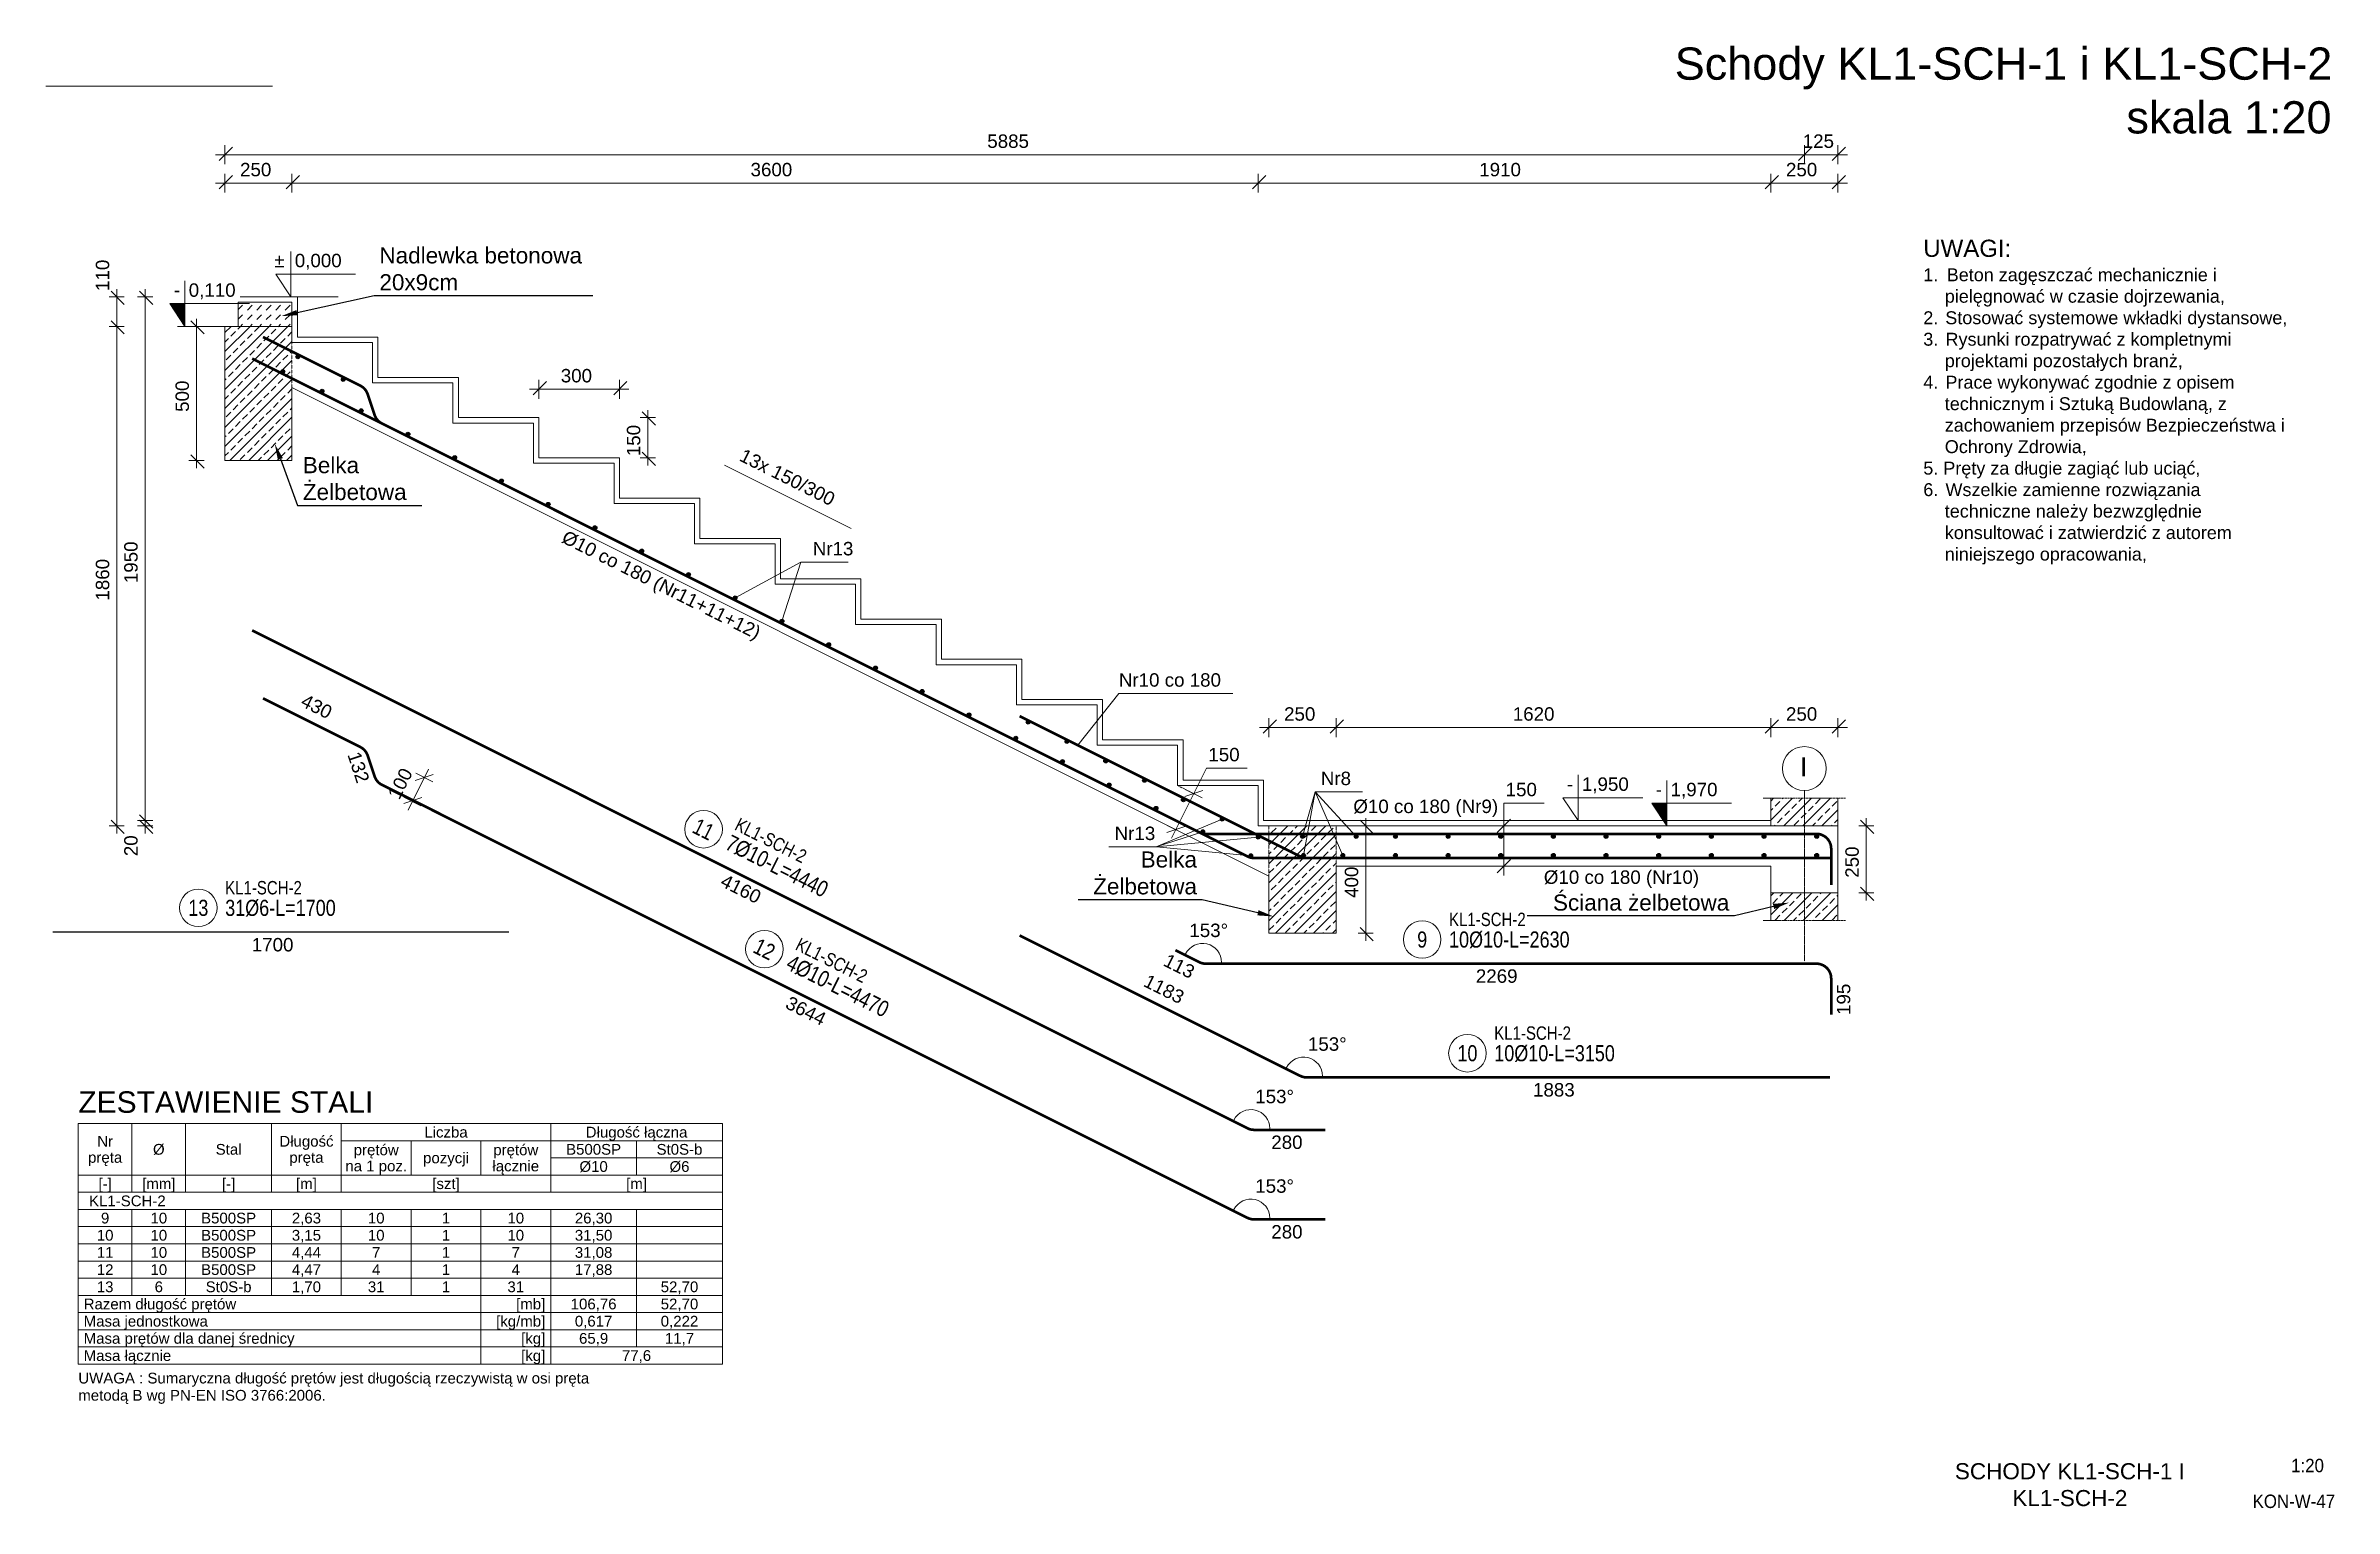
# Model space of a CAD drawing. Header units: millimetres. Extents: x 647 to 146539, y -131215 to 59.
# Drawn here: x 67385 to 75912, y -52809 to -47363 of the extents above; entities that cross this region are included whole.
import ezdxf
from ezdxf import colors
from ezdxf.entities.mleader import LeaderData, LeaderLine
from ezdxf.enums import TextEntityAlignment as Align
from ezdxf.math import Vec2, Vec3

# ---------------------------------------------------------------- set-up
doc = ezdxf.new("R2010")
doc.units = ezdxf.units.MM
for name, pattern in [('_DASH', [10, 8, -2]), ('DASHDOT', [1, 0.5, -0.25, 0, -0.25]), ('DASHED', [0.75, 0.5, -0.25])]:
    doc.linetypes.add(name, pattern=pattern)
for name, color, linetype, lineweight in [('e-cad_cienkie', 4, 'Continuous', 9), ('e-cad_opisy', 2, 'Continuous', 18), ('e-cad_prety_widok', 1, 'Continuous', 40), ('G-Bloki', 221, 'Continuous', 5), ('G-Cienka', 4, 'Continuous', 9), ('G-Elementy konstrukcyjne', 1, 'Continuous', 40), ('G-Kreskowanie', 9, 'Continuous', 5), ('G-Obrys', 3, 'Continuous', 20), ('G-Opisy', 2, 'Continuous', 18), ('G-Osie', 6, 'DASHDOT', 9), ('G-Przerywana', 8, 'DASHED', 15), ('G-Strzemiona', 6, 'Continuous', 25), ('G-Wymiary', 4, 'Continuous', 9)]:
    doc.layers.add(name, color=color, linetype=linetype, lineweight=lineweight)
doc.layers.add('e-cad_rzutnie', color=61, linetype='Continuous', lineweight=5, plot=False)
doc.layers.add('G-Prety', color=1, linetype='Continuous')
doc.styles.add('1do50-GG', font='arial.ttf', dxfattribs={"height": 125})
doc.styles.add('Arial-GG', font='arial.ttf')
doc.styles.add('e-cad_1', font='arial.ttf')
doc.styles.get("Standard").update_dxf_attribs({"font": 'arial.ttf'})
doc.dimstyles.new('e-cad_1_20_[mm]', dxfattribs={"dimscale": 20, "dimtxt": 2, "dimasz": 1.8, "dimexe": 1.5, "dimexo": 0, "dimgap": 0.6, "dimtad": 1, "dimdec": 1, "dimrnd": 1, "dimtxsty": 'Arial-GG', "dimblk": 'OBLIQUE', "dimcen": 0, "dimdle": 1, "dimclrd": 4, "dimclre": 4, "dimclrt": 7, "dimadec": 1, "dimazin": 0, "dimtfac": 1, "dimtdec": 1, "dimtix": 1, "dimtmove": 0, "dimatfit": 2, "dimfxl": 1.5, "dimfxlon": 1, "dimlwd": -1, "dimlwe": -1, "dimarcsym": 0})
pattern_1 = [(45, (-1487807.43, 726040.95), (-35.355339, 35.355339), []), (45, (-1487772.073, 726040.95), (-35.355339, 35.355339), [25, -12.5])]

msp = doc.modelspace()

# ---------------------------------------------------------------- texts
at = {"layer": 'e-cad_opisy', "ltscale": 0.8, "style": 'e-cad_1'}
for s, height, p in [('ZESTAWIENIE STALI', 80, (67506.57, -51336.55)), ('KL1-SCH-2', 40, (67546.57, -51684.55)), ('Razem długość prętów', 40, (67526.57, -52068.55)), ('Masa jednostkowa', 40, (67526.57, -52132.55)), ('Masa prętów dla danej średnicy', 40, (67526.57, -52196.55)), ('Masa łącznie', 40, (67526.57, -52260.55)), ('UWAGA : Sumaryczna długość prętów jest długością rzeczywistą w osi pręta', 40, (67506.57, -52344.55)), ('metodą B wg PN-EN ISO 3766:2006.', 40, (67506.57, -52408.55))]:
    msp.add_text(s, height=height, dxfattribs=at).set_placement(p)
for s, p in [('Liczba', (68876.57, -51428.55)), ('Długość łączna', (69586.57, -51428.55)), ('pręta', (67606.57, -51522.55)), ('Nr', (67606.57, -51462.55)), ('%%c', (67806.57, -51492.55)), ('Stal', (68066.57, -51492.55)), ('Długość', (68356.57, -51462.55)), ('pręta', (68356.57, -51522.55)), ('prętów', (68616.57, -51494.55)), ('pozycji', (68876.57, -51524.55)), ('prętów', (69136.57, -51494.55)), ('B500SP', (69426.57, -51492.55)), ('St0S-b', (69746.57, -51492.55)), ('[-]', (67606.57, -51620.55)), ('[mm]', (67806.57, -51620.55)), ('[-]', (68066.57, -51620.55)), ('[m]', (68356.57, -51620.55)), ('na 1 poz.', (68616.57, -51554.55)), ('[szt]', (68876.57, -51620.55)), ('łącznie', (69136.57, -51554.55)), ('%%c10', (69426.57, -51556.55)), ('[m]', (69586.57, -51620.55)), ('%%c6', (69746.57, -51556.55)), ('9', (67606.57, -51748.55)), ('10', (67806.57, -51748.55)), ('B500SP', (68066.57, -51748.55)), ('2,63', (68356.57, -51748.55)), ('10', (68616.57, -51748.55)), ('1', (68876.57, -51748.55)), ('10', (69136.57, -51748.55)), ('26,30', (69426.57, -51748.55)), ('10', (67606.57, -51812.55)), ('11', (67606.57, -51876.55)), ('10', (67806.57, -51812.55)), ('10', (67806.57, -51876.55)), ('B500SP', (68066.57, -51812.55)), ('B500SP', (68066.57, -51876.55)), ('4,44', (68356.57, -51876.55)), ('3,15', (68356.57, -51812.55)), ('10', (68616.57, -51812.55)), ('7', (68616.57, -51876.55)), ('1', (68876.57, -51812.55)), ('1', (68876.57, -51876.55)), ('10', (69136.57, -51812.55)), ('7', (69136.57, -51876.55)), ('31,50', (69426.57, -51812.55)), ('31,08', (69426.57, -51876.55)), ('12', (67606.57, -51940.55)), ('10', (67806.57, -51940.55)), ('B500SP', (68066.57, -51940.55)), ('4,47', (68356.57, -51940.55)), ('4', (68616.57, -51940.55)), ('1', (68876.57, -51940.55)), ('4', (69136.57, -51940.55)), ('17,88', (69426.57, -51940.55)), ('13', (67606.57, -52004.55)), ('6', (67806.57, -52004.55)), ('St0S-b', (68066.57, -52004.55)), ('1,70', (68356.57, -52004.55)), ('31', (68616.57, -52004.55)), ('1', (68876.57, -52004.55)), ('31', (69136.57, -52004.55)), ('52,70', (69746.57, -52004.55)), ('106,76', (69426.57, -52068.55)), ('0,617', (69426.57, -52132.55)), ('0,222', (69746.57, -52132.55)), ('52,70', (69746.57, -52068.55)), ('65,9', (69426.57, -52196.55)), ('11,7', (69746.57, -52196.55)), ('77,6', (69586.57, -52260.55))]:
    msp.add_text(s, height=40, dxfattribs=at).set_placement(p, align=Align.CENTER)
for s, p in [('[kg/mb]', (69246.57, -52132.55)), ('[mb]', (69246.57, -52068.55)), ('[kg]', (69246.57, -52196.55)), ('[kg]', (69246.57, -52260.55))]:
    msp.add_text(s, height=40, dxfattribs=at).set_placement(p, align=Align.RIGHT)
at = {"layer": 'G-Elementy konstrukcyjne', "insert": (71904.02, -47369.21), "char_height": 120, "width": 3984.6474, "attachment_point": 1, "style": 'Arial-GG'}
msp.add_mtext('\\pi1550.7;{\\C2;Schody KL1-SCH-1 i KL1-SCH-2 \\P\\pi3233.6;skala 1:20}', dxfattribs=at)
at = {"layer": 'G-Opisy'}
for s, insert, char_height, width, attachment_point, style in [('{\\H0.8x;UWAGI:\\P\\H0.75x;1.{\\W1.68424; }Beton zagęszczać mechanicznie i \\P{\\W4.29408; }pielęgnować w czasie dojrzewania,\\P2.{\\W1.39777; }Stosować systemowe wkładki dystansowe,\\P3.{\\W1.44346; }Rysunki rozpatrywać z kompletnymi \\P{\\W4.29408; }projektami pozostałych branż,\\P4.{\\W1.42765; }Prace wykonywać zgodnie z opisem \\P{\\W4.29408; }technicznym i Sztuką Budowlaną, z \\P{\\W4.29408; }zachowaniem przepisów Bezpieczeństwa i \\P{\\W4.29408; }Ochrony Zdrowia,\\P5. Pręty za długie zagiąć lub uciąć,\\P6.{\\W1.43819; }Wszelkie zamienne rozwiązania \\P{\\W4.29408; }techniczne należy bezwzględnie \\P{\\W4.29408; }konsultować i zatwierdzić z autorem \\P{\\W4.29408; }niniejszego opracowania,}', (74380.9, -48084.93), 80, 1358.7532, 1, '1do50-GG'), ('{\\C1;SCHODY KL1-SCH-1 I KL1-SCH-2 }', (74926.95, -52721.75), 60, 1088.0706, 5, 'Arial-GG')]:
    msp.add_mtext(s, dxfattribs=dict(at, insert=insert, char_height=char_height, width=width, attachment_point=attachment_point, style=style))
at = {"layer": 'G-Opisy', "attachment_point": 1}
for s, insert, char_height in [('{\\fArial|b0|i0|c0|p0;%%P}', (68236.95, -48137.53), 50), ('{\\fArial|i0|b0;0,000}', (68313.12, -48137.53), 50), ('{\\fArial|i0|b0;0,110}', (67917.96, -48247.53), 50), ('{\\fArial|i0|b0;-}', (67862.4, -48247.53), 50), ('{\\fArial|b0|i0|c0|p0;Nr13}', (70243.07, -49210.51), 50), ('{\\fArial|b0|i0|c0|p0;Nr10 co 180 }', (71383.62, -49699.57), 50), ('{\\fArial|i0|b0;I}', (73921.68, -50012.84), 70), ('{\\fArial|b0|i0|c0|p0;Nr8}', (72136.09, -50066.12), 50), ('{\\fArial|i0|b0;-}', (73053.24, -50087.53), 50), ('{\\fArial|i0|b0;1,950}', (73108.8, -50087.53), 50), ('{\\fArial|i0|b0;-}', (73383.82, -50107.53), 50), ('{\\fArial|i0|b0;1,970}', (73439.38, -50107.53), 50), ('{\\fArial|b0|i0|c0|p0;%%C10 co 180 (Nr9)}', (72257.15, -50170.21), 50), ('{\\fArial|b0|i0|c0|p0;Nr13}', (71367.76, -50270.81), 50), ('{\\fArial|b0|i0|c0|p0;%%C10 co 180 (Nr10)}', (72967, -50433.93), 50), ('{\\fArial|i0|b0;153%%D}', (71646.21, -50631.99), 50), ('{\\fArial|b0|i0|c0|p0;1700}', (68152.9, -50685.47), 50), ('{\\fArial|i0|b0;2269}', (72713.66, -50802.37), 50), ('{\\fArial|i0|b0;153%%D}', (72087.96, -51055.43), 50), ('{\\fArial|i0|b0;1883}', (72926.78, -51225.81), 50), ('{\\fArial|i0|b0;153%%D}', (71891.71, -51250.87), 50), ('{\\fArial|i0|b0;280}', (71951.49, -51421.25), 50), ('{\\fArial|i0|b0;153%%D}', (71891.71, -51584.31), 50), ('{\\fArial|i0|b0;280}', (71951.49, -51754.69), 50)]:
    msp.add_mtext(s, dxfattribs=dict(at, insert=insert, char_height=char_height))
at = {"layer": 'G-Opisy', "char_height": 50, "attachment_point": 1}
for s, insert, rotation in [('{\\fArial|i0|b0;13x 150/300}', (69987.99, -48861.04), 333.4), ('{\\fArial|b0|i0|c0|p0;%%C10 co 180 (Nr11+11+12)}', (69325.95, -49165.2), 333.4), ('{\\fArial|i0|b0;430}', (68353.79, -49774.68), 333.4), ('{\\fArial|i0|b0;132}', (68555.92, -49986.58), 288.400002), ('{\\fArial|i0|b0;4160}', (69917.36, -50445.26), 333.4), ('{\\fArial|i0|b0;113}', (71567.77, -50741.59), 333.4), ('{\\fArial|i0|b0;1183}', (71493.73, -50818.27), 333.4), ('{\\fArial|i0|b0;195}', (74058.86, -50972.15), 90), ('{\\fArial|i0|b0;3644}', (70159.3, -50899.67), 333.4)]:
    msp.add_mtext(s, dxfattribs=dict(at, insert=insert, rotation=rotation))
at = {"layer": 'G-Opisy', "char_height": 50, "attachment_point": 7, "style": 'Arial-GG'}
for s, insert in [('\\A1;{\\W0.9;\\C1;1:20}', (75751.4, -52675.78)), ('{\\W0.9;\\C1;KON-W-47}', (75607.81, -52809.05))]:
    msp.add_mtext(s, dxfattribs=dict(at, insert=insert))
at = {"layer": 'G-Wymiary', "char_height": 50, "attachment_point": 1}
for s, insert in [('{\\fArial|b0|i0|c0|p0;5885}', (70893.31, -47693.05)), ('{\\fArial|i0|b0;125}', (73931.64, -47693.05)), ('{\\fArial|i0|b0;250}', (68109.16, -47798.89)), ('{\\fArial|i0|b0;3600}', (70011.33, -47798.89)), ('{\\fArial|b0|i0|c0|p0;1910}', (72726.33, -47798.89)), ('{\\fArial|i0|b0;250}', (73869.16, -47798.89)), ('{\\fArial|i0|b0;300}', (69304.15, -48566.36)), ('{\\fArial|i0|b0;250}', (71999.16, -49826.22)), ('{\\fArial|b0|i0|c0|p0;1620}', (72851.33, -49826.22)), ('{\\fArial|i0|b0;250}', (73869.16, -49826.22)), ('{\\fArial|i0|b0;150}', (71717.04, -49977.55)), ('{\\fArial|i0|b0;150}', (72824.71, -50107.55))]:
    msp.add_mtext(s, dxfattribs=dict(at, insert=insert))
for s, insert, rotation in [('{\\fArial|i0|b0;110}', (67571.75, -48275.96), 90), ('{\\fArial|i0|b0;500}', (67868.72, -48726.22), 90), ('{\\fArial|i0|b0;150}', (69550.4, -48891.22), 90), ('{\\fArial|i0|b0;1860}', (67571.75, -49429.06), 90), ('{\\fArial|i0|b0;1950}', (67677.59, -49364.06), 90), ('{\\fArial|i0|b0;100}', (68657.31, -50151.22), 63.400002), ('{\\fArial|i0|b0;20}', (67677.59, -50380.82), 90), ('{\\fArial|i0|b0;250}', (74090.4, -50461.22), 90), ('{\\fArial|i0|b0;400}', (72225.4, -50536.22), 90)]:
    msp.add_mtext(s, dxfattribs=dict(at, insert=insert, rotation=rotation))

# ---------------------------------------------------------------- blocks, each defined once
blk = doc.blocks.new('_Oblique')
at = {"color": 0, "linetype": 'ByBlock', "lineweight": -2}
blk.add_line((-0.5, -0.5), (0.5, 0.5), dxfattribs=at)
blk = doc.blocks.new('e-cad_ZelbetOpis_7')
blk.add_circle((5, 4.5), 3.5)
at = {"layer": 'e-cad_opisy', "style": 'e-cad_1', "width": 0.8}
blk.add_attdef('NR', text='', height=3, dxfattribs=at).set_placement((5, 3), align=Align.CENTER)
for tag, p in [('OPIS_1', (10, 3)), ('UWAGI', (10, -6))]:
    blk.add_attdef(tag, p, '', height=3, dxfattribs=at)
at = {"layer": 'e-cad_opisy', "style": 'e-cad_1', "width": 0.8, "flags": 1}
for tag, p in [('SREDNICA', (0, -15)), ('DLUGOSC', (0, -20)), ('SZT', (0, -25)), ('GATUNEK_STALI', (0, -30)), ('KLASA_STALI', (0, -35)), ('OPIS_2', (0, -40)), ('KOD', (0, -50)), ('HAK_1', (0, -55)), ('HAK_2', (0, -60)), ('A', (0, -65)), ('B', (0, -70)), ('C', (0, -75)), ('D', (0, -80)), ('E', (0, -85)), ('F', (0, -90)), ('R', (0, -95)), ('HAK_1_DLUGOSC', (0, -100)), ('HAK_2_DLUGOSC', (0, -105)), ('KIERUNEK', (0, -110))]:
    blk.add_attdef(tag, p, '', height=3, dxfattribs=at)
at = {"layer": 'e-cad_rzutnie', "style": 'e-cad_1', "width": 0.8}
blk.add_attdef('POZYCJA', (10, 7), '', height=2.5, dxfattribs=at)
blk = doc.blocks.new('Z$W@#13FE181F')
at = {"layer": 'G-Prety'}
h = blk.add_hatch(color=2, dxfattribs=at)
edge = h.paths.add_edge_path()
edge.add_arc((-1994.8, 210), 7.05, 0, 360)
h = blk.add_hatch(color=2, dxfattribs=at)
edge = h.paths.add_edge_path()
edge.add_arc((-1794.8, 210), 7.05, 0, 360)
h = blk.add_hatch(color=2, dxfattribs=at)
edge = h.paths.add_edge_path()
edge.add_arc((-1648.6, 210), 7.05, 0, 360)
h = blk.add_hatch(color=2, dxfattribs=at)
edge = h.paths.add_edge_path()
edge.add_arc((-1452.4, 210), 7.05, 0, 360)
h = blk.add_hatch(color=2, dxfattribs=at)
edge = h.paths.add_edge_path()
edge.add_arc((-1256.2, 210), 7.05, 0, 360)
h = blk.add_hatch(color=2, dxfattribs=at)
edge = h.paths.add_edge_path()
edge.add_arc((-1060, 210), 7.05, 0, 360)
h = blk.add_hatch(color=2, dxfattribs=at)
edge = h.paths.add_edge_path()
edge.add_arc((-863.8, 210), 7.05, 0, 360)
h = blk.add_hatch(color=2, dxfattribs=at)
edge = h.paths.add_edge_path()
edge.add_arc((-667.6, 210), 7.05, 0, 360)
h = blk.add_hatch(color=2, dxfattribs=at)
edge = h.paths.add_edge_path()
edge.add_arc((-471.4, 210), 7.05, 0, 360)
h = blk.add_hatch(color=2, dxfattribs=at)
edge = h.paths.add_edge_path()
edge.add_arc((-275.2, 210), 7.05, 0, 360)
h = blk.add_hatch(color=2, dxfattribs=at)
edge = h.paths.add_edge_path()
edge.add_arc((-79, 210), 7.05, 0, 360)
h = blk.add_hatch(color=2, dxfattribs=at)
edge = h.paths.add_edge_path()
edge.add_arc((-1991, 140), 7.05, 0, 360)
h = blk.add_hatch(color=2, dxfattribs=at)
edge = h.paths.add_edge_path()
edge.add_arc((-1844.8, 140), 7.05, 0, 360)
h = blk.add_hatch(color=2, dxfattribs=at)
edge = h.paths.add_edge_path()
edge.add_arc((-1648.6, 140), 7.05, 0, 360)
h = blk.add_hatch(color=2, dxfattribs=at)
edge = h.paths.add_edge_path()
edge.add_arc((-1452.4, 140), 7.05, 0, 360)
h = blk.add_hatch(color=2, dxfattribs=at)
edge = h.paths.add_edge_path()
edge.add_arc((-1256.2, 140), 7.05, 0, 360)
h = blk.add_hatch(color=2, dxfattribs=at)
edge = h.paths.add_edge_path()
edge.add_arc((-1060, 140), 7.05, 0, 360)
h = blk.add_hatch(color=2, dxfattribs=at)
edge = h.paths.add_edge_path()
edge.add_arc((-863.8, 140), 7.05, 0, 360)
h = blk.add_hatch(color=2, dxfattribs=at)
edge = h.paths.add_edge_path()
edge.add_arc((-667.6, 140), 7.05, 0, 360)
h = blk.add_hatch(color=2, dxfattribs=at)
edge = h.paths.add_edge_path()
edge.add_arc((-471.4, 140), 7.05, 0, 360)
h = blk.add_hatch(color=2, dxfattribs=at)
edge = h.paths.add_edge_path()
edge.add_arc((-275.2, 140), 7.05, 0, 360)
h = blk.add_hatch(color=2, dxfattribs=at)
edge = h.paths.add_edge_path()
edge.add_arc((-79, 140), 7.05, 0, 360)
at = {"layer": 'G-Prety', "color": 2}
for centre in [(-1994.8, 210), (-1794.8, 210), (-1648.6, 210), (-1452.4, 210), (-1256.2, 210), (-1060, 210), (-863.8, 210), (-667.6, 210), (-471.4, 210), (-275.2, 210), (-79, 210), (-1991, 140), (-1844.8, 140), (-1648.6, 140), (-1452.4, 140), (-1256.2, 140), (-1060, 140), (-863.8, 140), (-667.6, 140), (-471.4, 140), (-275.2, 140), (-79, 140)]:
    blk.add_circle(centre, 7.05, dxfattribs=at)

# ---------------------------------------------------------------- hatches: boundary and pattern name
at = {"layer": 'G-Kreskowanie'}
for points in [[(67903.85, -48323.05), (67847.4, -48323.05), (67903.85, -48407.72)], [(73425.27, -50183.04), (73368.82, -50183.04), (73425.27, -50267.71)]]:
    msp.add_hatch(color=256, dxfattribs=at).paths.add_polyline_path(points)
h = msp.add_hatch(dxfattribs=at)
h.set_pattern_fill('DASH', color=256, scale=200, angle=45, style=0)
h.set_pattern_definition([(45, (-1487887.428, 726040.948), (0, 35.35533906), [25, -25])])
h.paths.add_polyline_path([(68302.65, -48317.72), (68102.65, -48317.72), (68102.65, -48407.72), (68302.65, -48407.72)])
at = {"layer": 'G-Kreskowanie', "ltscale": 0.8}
h = msp.add_hatch(dxfattribs=at)
h.set_pattern_fill('ANSI33', color=256, scale=200, style=0)
h.set_pattern_definition([(45, (-1487887.43, 726040.95), (-35.355339, 35.355339), []), (45, (-1487852.073, 726040.95), (-35.355339, 35.355339), [25, -12.5])])
h.paths.add_polyline_path([(68302.65, -48907.72), (68302.65, -48407.72), (68052.65, -48407.72), (68052.65, -48907.72)])
at = {"layer": 'G-Kreskowanie'}
h = msp.add_hatch(color=256, dxfattribs=at)
edge = h.paths.add_edge_path()
edge.add_arc((68324.73, -48521.24), 7.05, 0, 360)
h = msp.add_hatch(color=256, dxfattribs=at)
edge = h.paths.add_edge_path()
edge.add_arc((68268.64, -48575.93), 7.05, 0, 360)
h = msp.add_hatch(color=256, dxfattribs=at)
edge = h.paths.add_edge_path()
edge.add_arc((68493.73, -48605.74), 7.05, 0, 360)
h = msp.add_hatch(color=256, dxfattribs=at)
edge = h.paths.add_edge_path()
edge.add_arc((68414.64, -48648.93), 7.05, 0, 360)
h = msp.add_hatch(color=256, dxfattribs=at)
edge = h.paths.add_edge_path()
edge.add_arc((68560.64, -48721.93), 7.05, 0, 360)
h = msp.add_hatch(color=256, dxfattribs=at)
edge = h.paths.add_edge_path()
edge.add_arc((68734.84, -48809.03), 7.05, 0, 360)
h = msp.add_hatch(color=256, dxfattribs=at)
edge = h.paths.add_edge_path()
edge.add_arc((68909.04, -48896.13), 7.05, 0, 360)
h = msp.add_hatch(color=256, dxfattribs=at)
edge = h.paths.add_edge_path()
edge.add_arc((69083.23, -48983.23), 7.05, 0, 360)
h = msp.add_hatch(color=256, dxfattribs=at)
edge = h.paths.add_edge_path()
edge.add_arc((69257.43, -49070.33), 7.05, 0, 360)
h = msp.add_hatch(color=256, dxfattribs=at)
edge = h.paths.add_edge_path()
edge.add_arc((69431.63, -49157.42), 7.05, 0, 360)
h = msp.add_hatch(color=256, dxfattribs=at)
edge = h.paths.add_edge_path()
edge.add_arc((69605.83, -49244.52), 7.05, 0, 360)
h = msp.add_hatch(color=256, dxfattribs=at)
edge = h.paths.add_edge_path()
edge.add_arc((69780.02, -49331.62), 7.05, 0, 360)
h = msp.add_hatch(color=256, dxfattribs=at)
edge = h.paths.add_edge_path()
edge.add_arc((69954.22, -49418.72), 7.05, 0, 360)
h = msp.add_hatch(color=256, dxfattribs=at)
edge = h.paths.add_edge_path()
edge.add_arc((70128.42, -49505.82), 7.05, 0, 360)
h = msp.add_hatch(color=256, dxfattribs=at)
edge = h.paths.add_edge_path()
edge.add_arc((70302.62, -49592.92), 7.05, 0, 360)
h = msp.add_hatch(color=256, dxfattribs=at)
edge = h.paths.add_edge_path()
edge.add_arc((70476.82, -49680.02), 7.05, 0, 360)
h = msp.add_hatch(color=256, dxfattribs=at)
edge = h.paths.add_edge_path()
edge.add_arc((70651.01, -49767.12), 7.05, 0, 360)
h = msp.add_hatch(color=256, dxfattribs=at)
edge = h.paths.add_edge_path()
edge.add_arc((70825.21, -49854.22), 7.05, 0, 360)
h = msp.add_hatch(color=256, dxfattribs=at)
edge = h.paths.add_edge_path()
edge.add_arc((71045.35, -49881.55), 7.05, 0, 360)
h = msp.add_hatch(color=256, dxfattribs=at)
edge = h.paths.add_edge_path()
edge.add_arc((70999.41, -49941.31), 7.05, 0, 360)
h = msp.add_hatch(color=256, dxfattribs=at)
edge = h.paths.add_edge_path()
edge.add_arc((71189.98, -49953.86), 7.05, 0, 360)
h = msp.add_hatch(color=256, dxfattribs=at)
edge = h.paths.add_edge_path()
edge.add_arc((71173.61, -50028.41), 7.05, 0, 360)
h = msp.add_hatch(color=256, dxfattribs=at)
edge = h.paths.add_edge_path()
edge.add_arc((71334.6, -50026.18), 7.05, 0, 360)
h = msp.add_hatch(color=256, dxfattribs=at)
edge = h.paths.add_edge_path()
edge.add_arc((71347.8, -50115.51), 7.05, 0, 360)
h = msp.add_hatch(color=256, dxfattribs=at)
edge = h.paths.add_edge_path()
edge.add_arc((71479.23, -50098.49), 7.05, 0, 360)
h = msp.add_hatch(color=256, dxfattribs=at)
edge = h.paths.add_edge_path()
edge.add_arc((71522, -50202.61), 7.05, 0, 360)
h = msp.add_hatch(color=256, dxfattribs=at)
edge = h.paths.add_edge_path()
edge.add_arc((71623.85, -50170.8), 7.05, 0, 360)
h = msp.add_hatch(dxfattribs=at)
h.set_pattern_fill('ANSI33', color=256, scale=200, style=0)
h.set_pattern_definition(pattern_1)
h.paths.add_polyline_path([(73812.65, -50164.85), (74062.65, -50164.85), (74062.65, -50267.72), (73812.65, -50267.72)])
h = msp.add_hatch(color=256, dxfattribs=at)
edge = h.paths.add_edge_path()
edge.add_arc((71696.2, -50289.71), 7.05, 0, 360)
h = msp.add_hatch(color=256, dxfattribs=at)
edge = h.paths.add_edge_path()
edge.add_arc((71768.48, -50243.11), 7.05, 0, 360)
h = msp.add_hatch(color=256, dxfattribs=at)
edge = h.paths.add_edge_path()
edge.add_arc((71902.65, -50310.19), 7.05, 0, 360)
at = {"layer": 'G-Kreskowanie', "ltscale": 0.8}
h = msp.add_hatch(dxfattribs=at)
h.set_pattern_fill('ANSI33', color=256, scale=200, style=0)
h.set_pattern_definition([(45, (-265258.766, -39218.98), (-35.355339, 35.355339), []), (45, (-265223.41, -39218.98), (-35.355339, 35.355339), [25, -12.5])])
h.paths.add_polyline_path([(71942.65, -50667.72), (72192.65, -50667.72), (72192.65, -50267.72), (71942.65, -50267.72)])
at = {"layer": 'G-Kreskowanie'}
h = msp.add_hatch(color=256, dxfattribs=at)
edge = h.paths.add_edge_path()
edge.add_arc((71875.09, -50379.15), 7.05, 0, 360)
h = msp.add_hatch(dxfattribs=at)
h.set_pattern_fill('ANSI33', color=256, scale=200, style=0)
h.set_pattern_definition(pattern_1)
h.paths.add_polyline_path([(73812.65, -50620.58), (74062.65, -50620.58), (74062.65, -50517.72), (73812.65, -50517.72)])

# ---------------------------------------------------------------- linework, layer by layer
at = {"layer": 'e-cad_cienkie', "ltscale": 0.8}
for points in [[(67506.57, -51568.55), (67706.57, -51568.55), (67706.57, -51376.55), (67506.57, -51376.55)], [(67706.57, -51568.55), (67906.57, -51568.55), (67906.57, -51376.55), (67706.57, -51376.55)], [(67906.57, -51568.55), (68226.57, -51568.55), (68226.57, -51376.55), (67906.57, -51376.55)], [(68226.57, -51568.55), (68486.57, -51568.55), (68486.57, -51376.55), (68226.57, -51376.55)], [(68486.57, -51440.55), (69266.57, -51440.55), (69266.57, -51376.55), (68486.57, -51376.55)], [(69266.57, -51440.55), (69906.57, -51440.55), (69906.57, -51376.55), (69266.57, -51376.55)], [(68486.57, -51568.55), (68746.57, -51568.55), (68746.57, -51440.55), (68486.57, -51440.55)], [(68746.57, -51568.55), (69006.57, -51568.55), (69006.57, -51440.55), (68746.57, -51440.55)], [(69006.57, -51568.55), (69266.57, -51568.55), (69266.57, -51440.55), (69006.57, -51440.55)], [(69266.57, -51504.55), (69586.57, -51504.55), (69586.57, -51440.55), (69266.57, -51440.55)], [(69586.57, -51504.55), (69906.57, -51504.55), (69906.57, -51440.55), (69586.57, -51440.55)], [(67506.57, -51632.55), (67706.57, -51632.55), (67706.57, -51568.55), (67506.57, -51568.55)], [(67706.57, -51632.55), (67906.57, -51632.55), (67906.57, -51568.55), (67706.57, -51568.55)], [(67906.57, -51632.55), (68226.57, -51632.55), (68226.57, -51568.55), (67906.57, -51568.55)], [(68226.57, -51632.55), (68486.57, -51632.55), (68486.57, -51568.55), (68226.57, -51568.55)], [(68486.57, -51632.55), (69266.57, -51632.55), (69266.57, -51568.55), (68486.57, -51568.55)], [(69266.57, -51568.55), (69586.57, -51568.55), (69586.57, -51504.55), (69266.57, -51504.55)], [(69266.57, -51632.55), (69906.57, -51632.55), (69906.57, -51568.55), (69266.57, -51568.55)], [(69586.57, -51568.55), (69906.57, -51568.55), (69906.57, -51504.55), (69586.57, -51504.55)], [(67506.57, -51696.55), (69906.57, -51696.55), (69906.57, -51632.55), (67506.57, -51632.55)], [(67506.57, -51760.55), (67706.57, -51760.55), (67706.57, -51696.55), (67506.57, -51696.55)], [(67706.57, -51760.55), (67906.57, -51760.55), (67906.57, -51696.55), (67706.57, -51696.55)], [(67906.57, -51760.55), (68226.57, -51760.55), (68226.57, -51696.55), (67906.57, -51696.55)], [(68226.57, -51760.55), (68486.57, -51760.55), (68486.57, -51696.55), (68226.57, -51696.55)], [(68486.57, -51760.55), (68746.57, -51760.55), (68746.57, -51696.55), (68486.57, -51696.55)], [(68746.57, -51760.55), (69006.57, -51760.55), (69006.57, -51696.55), (68746.57, -51696.55)], [(69006.57, -51760.55), (69266.57, -51760.55), (69266.57, -51696.55), (69006.57, -51696.55)], [(69266.57, -51760.55), (69586.57, -51760.55), (69586.57, -51696.55), (69266.57, -51696.55)], [(69586.57, -51760.55), (69906.57, -51760.55), (69906.57, -51696.55), (69586.57, -51696.55)], [(67506.57, -51824.55), (67706.57, -51824.55), (67706.57, -51760.55), (67506.57, -51760.55)], [(67506.57, -51888.55), (67706.57, -51888.55), (67706.57, -51824.55), (67506.57, -51824.55)], [(67706.57, -51824.55), (67906.57, -51824.55), (67906.57, -51760.55), (67706.57, -51760.55)], [(67706.57, -51888.55), (67906.57, -51888.55), (67906.57, -51824.55), (67706.57, -51824.55)], [(67906.57, -51824.55), (68226.57, -51824.55), (68226.57, -51760.55), (67906.57, -51760.55)], [(67906.57, -51888.55), (68226.57, -51888.55), (68226.57, -51824.55), (67906.57, -51824.55)], [(68226.57, -51824.55), (68486.57, -51824.55), (68486.57, -51760.55), (68226.57, -51760.55)], [(68226.57, -51888.55), (68486.57, -51888.55), (68486.57, -51824.55), (68226.57, -51824.55)], [(68486.57, -51824.55), (68746.57, -51824.55), (68746.57, -51760.55), (68486.57, -51760.55)], [(68486.57, -51888.55), (68746.57, -51888.55), (68746.57, -51824.55), (68486.57, -51824.55)], [(68746.57, -51824.55), (69006.57, -51824.55), (69006.57, -51760.55), (68746.57, -51760.55)], [(68746.57, -51888.55), (69006.57, -51888.55), (69006.57, -51824.55), (68746.57, -51824.55)], [(69006.57, -51824.55), (69266.57, -51824.55), (69266.57, -51760.55), (69006.57, -51760.55)], [(69006.57, -51888.55), (69266.57, -51888.55), (69266.57, -51824.55), (69006.57, -51824.55)], [(69266.57, -51824.55), (69586.57, -51824.55), (69586.57, -51760.55), (69266.57, -51760.55)], [(69266.57, -51888.55), (69586.57, -51888.55), (69586.57, -51824.55), (69266.57, -51824.55)], [(69586.57, -51824.55), (69906.57, -51824.55), (69906.57, -51760.55), (69586.57, -51760.55)], [(69586.57, -51888.55), (69906.57, -51888.55), (69906.57, -51824.55), (69586.57, -51824.55)], [(67506.57, -51952.55), (67706.57, -51952.55), (67706.57, -51888.55), (67506.57, -51888.55)], [(67706.57, -51952.55), (67906.57, -51952.55), (67906.57, -51888.55), (67706.57, -51888.55)], [(67906.57, -51952.55), (68226.57, -51952.55), (68226.57, -51888.55), (67906.57, -51888.55)], [(68226.57, -51952.55), (68486.57, -51952.55), (68486.57, -51888.55), (68226.57, -51888.55)], [(68486.57, -51952.55), (68746.57, -51952.55), (68746.57, -51888.55), (68486.57, -51888.55)], [(68746.57, -51952.55), (69006.57, -51952.55), (69006.57, -51888.55), (68746.57, -51888.55)], [(69006.57, -51952.55), (69266.57, -51952.55), (69266.57, -51888.55), (69006.57, -51888.55)], [(69266.57, -51952.55), (69586.57, -51952.55), (69586.57, -51888.55), (69266.57, -51888.55)], [(69586.57, -51952.55), (69906.57, -51952.55), (69906.57, -51888.55), (69586.57, -51888.55)], [(67506.57, -52016.55), (67706.57, -52016.55), (67706.57, -51952.55), (67506.57, -51952.55)], [(67706.57, -52016.55), (67906.57, -52016.55), (67906.57, -51952.55), (67706.57, -51952.55)], [(67906.57, -52016.55), (68226.57, -52016.55), (68226.57, -51952.55), (67906.57, -51952.55)], [(68226.57, -52016.55), (68486.57, -52016.55), (68486.57, -51952.55), (68226.57, -51952.55)], [(68486.57, -52016.55), (68746.57, -52016.55), (68746.57, -51952.55), (68486.57, -51952.55)], [(68746.57, -52016.55), (69006.57, -52016.55), (69006.57, -51952.55), (68746.57, -51952.55)], [(69006.57, -52016.55), (69266.57, -52016.55), (69266.57, -51952.55), (69006.57, -51952.55)], [(69266.57, -52016.55), (69586.57, -52016.55), (69586.57, -51952.55), (69266.57, -51952.55)], [(69586.57, -52016.55), (69906.57, -52016.55), (69906.57, -51952.55), (69586.57, -51952.55)], [(67506.57, -52080.55), (69006.57, -52080.55), (69006.57, -52016.55), (67506.57, -52016.55)], [(67506.57, -52144.55), (69006.57, -52144.55), (69006.57, -52080.55), (67506.57, -52080.55)], [(69006.57, -52080.55), (69266.57, -52080.55), (69266.57, -52016.55), (69006.57, -52016.55)], [(69006.57, -52144.55), (69266.57, -52144.55), (69266.57, -52080.55), (69006.57, -52080.55)], [(69266.57, -52080.55), (69586.57, -52080.55), (69586.57, -52016.55), (69266.57, -52016.55)], [(69266.57, -52144.55), (69586.57, -52144.55), (69586.57, -52080.55), (69266.57, -52080.55)], [(69586.57, -52080.55), (69906.57, -52080.55), (69906.57, -52016.55), (69586.57, -52016.55)], [(69586.57, -52144.55), (69906.57, -52144.55), (69906.57, -52080.55), (69586.57, -52080.55)], [(67506.57, -52208.55), (69006.57, -52208.55), (69006.57, -52144.55), (67506.57, -52144.55)], [(69006.57, -52208.55), (69266.57, -52208.55), (69266.57, -52144.55), (69006.57, -52144.55)], [(69266.57, -52208.55), (69586.57, -52208.55), (69586.57, -52144.55), (69266.57, -52144.55)], [(69586.57, -52208.55), (69906.57, -52208.55), (69906.57, -52144.55), (69586.57, -52144.55)], [(67506.57, -52272.55), (69006.57, -52272.55), (69006.57, -52208.55), (67506.57, -52208.55)], [(69006.57, -52272.55), (69266.57, -52272.55), (69266.57, -52208.55), (69006.57, -52208.55)], [(69266.57, -52272.55), (69906.57, -52272.55), (69906.57, -52208.55), (69266.57, -52208.55)]]:
    msp.add_lwpolyline(points, close=True, dxfattribs=at)
at = {"layer": 'e-cad_prety_widok'}
for points in [[(72152.65, -51400.04, 10, 10, 0), (71887.31, -51400.04, 10, 10, 0), (71880.94, -51399.67, 10, 10, 0), (71874.67, -51398.57, 10, 10, 0), (71868.56, -51396.75, 10, 10, 0), (71862.71, -51394.23, 10, 10, 0), (68154.32, -49540.04, 10, 10, 0)], [(72152.65, -51733.48, 10, 10, 0), (71887.31, -51733.48, 10, 10, 0), (71880.94, -51733.11, 10, 10, 0), (71874.67, -51732.01, 10, 10, 0), (71868.56, -51730.19, 10, 10, 0), (71862.71, -51727.67, 10, 10, 0), (68638.2, -50115.42, 10, 10, -0.198937), (68610.62, -50083.62, 10, 10, 0), (68584.78, -50006.09, 10, 10, 0.198652), (68557.19, -49974.29, 10, 10, 0), (68194.57, -49792.98, 10, 10, 0)], [(69111.13, -50663.26, 6, 6, 0), (67411.13, -50663.26, 12, 12, 0)], [(74032.65, -51204.6, 10, 10, 0), (72083.55, -51204.6, 10, 10, -0.116401), (72058.95, -51198.79, 10, 10, 0), (71013.53, -50676.08, 10, 10, 0)], [(74037.65, -50971.16, 10, 10, 0), (74037.65, -50836.16, 10, 10, 0.414137), (73982.65, -50781.16, 10, 10, 0), (71707.31, -50781.16, 10, 10, 0), (71700.94, -50780.79, 10, 10, 0), (71694.67, -50779.69, 10, 10, 0), (71688.56, -50777.87, 10, 10, 0), (71682.71, -50775.35, 10, 10, 0), (71594.32, -50731.16, 10, 10, 0)]]:
    msp.add_lwpolyline(points, format="xyseb", dxfattribs=at)
at = {"layer": 'G-Cienka'}
for p, q in [((68031.48, -47789.74), (68080.87, -47740.35)), ((68052.65, -47803.85), (68052.65, -47733.29)), ((73916.48, -47789.74), (73965.87, -47740.35)), ((73916.48, -47789.74), (73965.87, -47740.35)), ((73937.65, -47803.85), (73937.65, -47733.29)), ((73937.65, -47803.85), (73937.65, -47733.29)), ((74041.48, -47789.74), (74090.87, -47740.35)), ((74062.65, -47803.85), (74062.65, -47733.29)), ((74097.93, -47768.57), (68017.37, -47768.57)), ((68337.93, -47874.4), (68017.37, -47874.4)), ((68031.48, -47895.57), (68080.87, -47846.18)), ((68052.65, -47909.68), (68052.65, -47839.12)), ((71937.93, -47874.4), (68267.37, -47874.4)), ((68281.48, -47895.57), (68330.87, -47846.18)), ((68281.48, -47895.57), (68330.87, -47846.18)), ((68302.65, -47909.68), (68302.65, -47839.12)), ((68302.65, -47909.68), (68302.65, -47839.12)), ((73847.93, -47874.4), (71867.37, -47874.4)), ((71881.48, -47895.57), (71930.87, -47846.18)), ((71881.48, -47895.57), (71930.87, -47846.18)), ((71902.65, -47909.68), (71902.65, -47839.12)), ((71902.65, -47909.68), (71902.65, -47839.12)), ((74097.93, -47874.4), (73777.37, -47874.4)), ((73791.48, -47895.57), (73840.87, -47846.18)), ((73812.65, -47909.68), (73812.65, -47839.12)), ((74041.48, -47895.57), (74090.87, -47846.18)), ((74041.48, -47895.57), (74090.87, -47846.18)), ((74062.65, -47909.68), (74062.65, -47839.12)), ((74062.65, -47909.68), (74062.65, -47839.12)), ((67678.06, -48297.72), (67621.62, -48297.72)), ((67628.67, -48276.55), (67678.06, -48325.94)), ((67649.84, -48435.94), (67649.84, -48269.5)), ((67783.9, -48297.72), (67727.46, -48297.72)), ((67734.51, -48276.55), (67783.9, -48325.94)), ((67755.68, -50275.94), (67755.68, -48269.5)), ((67678.06, -48407.72), (67621.62, -48407.72)), ((67678.06, -48407.72), (67621.62, -48407.72)), ((67628.67, -48386.55), (67678.06, -48435.94)), ((67628.67, -48386.55), (67678.06, -48435.94)), ((67649.84, -48379.5), (67649.84, -50295.94)), ((67975.03, -48407.72), (67918.59, -48407.72)), ((67925.64, -48386.55), (67975.03, -48435.94)), ((67946.81, -48379.5), (67946.81, -48935.94)), ((69557.93, -48641.88), (69187.37, -48641.88)), ((69201.48, -48663.05), (69250.87, -48613.66)), ((69222.65, -48677.16), (69222.65, -48606.6)), ((69501.48, -48663.05), (69550.87, -48613.66)), ((69522.65, -48677.16), (69522.65, -48606.6)), ((69656.71, -48747.72), (69600.27, -48747.72)), ((69607.32, -48726.55), (69656.71, -48775.94)), ((69628.49, -48719.5), (69628.49, -48925.94)), ((67975.03, -48907.72), (67918.59, -48907.72)), ((67925.64, -48886.55), (67975.03, -48935.94)), ((69656.71, -48897.72), (69600.27, -48897.72)), ((69607.32, -48876.55), (69656.71, -48925.94)), ((71921.48, -49922.9), (71970.87, -49873.51)), ((71942.65, -49937.01), (71942.65, -49866.45)), ((72171.48, -49922.9), (72220.87, -49873.51)), ((72171.48, -49922.9), (72220.87, -49873.51)), ((72192.65, -49937.01), (72192.65, -49866.45)), ((72192.65, -49937.01), (72192.65, -49866.45)), ((73791.48, -49922.9), (73840.87, -49873.51)), ((73812.65, -49937.01), (73812.65, -49866.45)), ((74041.48, -49922.9), (74090.87, -49873.51)), ((74041.48, -49922.9), (74090.87, -49873.51)), ((74062.65, -49937.01), (74062.65, -49866.45)), ((74062.65, -49937.01), (74062.65, -49866.45)), ((72227.93, -49901.73), (71907.37, -49901.73)), ((73847.93, -49901.73), (72157.37, -49901.73)), ((74097.93, -49901.73), (73777.37, -49901.73)), ((68735.27, -50208.98), (68811.54, -50056.44)), ((68829.23, -50076.84), (68762.29, -50099.15)), ((68764.2, -50072.22), (68827.32, -50103.78)), ((71579.79, -50313.44), (71709.98, -50053.06)), ((71694.21, -50163.5), (71631.09, -50131.94)), ((71709.98, -50053.06), (71861.07, -50053.06)), ((67755.68, -50219.5), (67755.68, -50295.94)), ((68719.49, -50161.64), (68782.61, -50193.2)), ((68786.75, -50161.8), (68719.81, -50184.11)), ((71629.18, -50158.88), (71696.12, -50136.56)), ((72817.65, -50453), (72817.65, -50183.06)), ((72817.65, -50183.06), (72968.74, -50183.06)), ((73812.65, -50267.72), (73812.65, -50164.85)), ((74062.65, -50267.72), (74062.65, -50164.85)), ((67678.06, -50267.72), (67621.62, -50267.72)), ((67628.67, -50246.55), (67678.06, -50295.94)), ((67783.9, -50247.72), (67727.46, -50247.72)), ((67783.9, -50247.72), (67727.46, -50247.72)), ((67783.9, -50267.72), (67727.46, -50267.72)), ((67734.51, -50226.55), (67783.9, -50275.94)), ((67734.51, -50226.55), (67783.9, -50275.94)), ((67734.51, -50246.55), (67783.9, -50295.94)), ((71562.1, -50293.04), (71629.04, -50270.72)), ((71627.13, -50297.66), (71564.01, -50266.1)), ((72331.71, -50267.72), (72275.27, -50267.72)), ((72282.32, -50246.55), (72331.71, -50295.94)), ((72303.49, -50239.5), (72303.49, -50695.94)), ((72852.93, -50267.72), (72782.37, -50267.72)), ((72792.7, -50292.67), (72842.6, -50242.77)), ((74196.71, -50267.72), (74140.27, -50267.72)), ((74147.32, -50246.55), (74196.71, -50295.94)), ((74168.49, -50239.5), (74168.49, -50545.94)), ((72852.93, -50417.72), (72782.37, -50417.72)), ((72792.7, -50442.67), (72842.6, -50392.77)), ((73812.65, -50517.72), (73812.65, -50620.58)), ((74062.65, -50517.72), (74062.65, -50620.58)), ((74196.71, -50517.72), (74140.27, -50517.72)), ((74147.32, -50496.55), (74196.71, -50545.94)), ((72282.32, -50646.55), (72331.71, -50695.94)), ((72331.71, -50667.72), (72275.27, -50667.72))]:
    msp.add_line(p, q, dxfattribs=at)
at = {"layer": 'G-Cienka', "linetype": '_DASH'}
for p, q in [((71602.65, -50117.72), (71662.65, -50147.72)), ((73784.43, -50164.85), (74090.87, -50164.85)), ((73784.43, -50620.58), (74090.87, -50620.58))]:
    msp.add_line(p, q, dxfattribs=at)
at = {"layer": 'G-Cienka'}
msp.add_lwpolyline([(73812.65, -50247.72), (71922.65, -50247.72), (71922.65, -50097.72), (71622.65, -50097.72), (71622.65, -49947.72), (71322.65, -49947.72), (71322.65, -49797.72), (71022.65, -49797.72), (71022.65, -49647.72), (70722.65, -49647.72), (70722.65, -49497.72), (70422.65, -49497.72), (70422.65, -49347.72), (70122.65, -49347.72), (70122.65, -49197.72), (69822.65, -49197.72), (69822.65, -49047.72), (69522.65, -49047.72), (69522.65, -48897.72), (69222.65, -48897.72), (69222.65, -48747.72), (68922.65, -48747.72), (68922.65, -48597.72), (68622.65, -48597.72), (68622.65, -48447.72), (68322.65, -48447.72), (68322.65, -48297.72), (68109.07, -48297.72)], dxfattribs=at)
at = {"layer": 'G-Obrys'}
for points in [[(68302.65, -48407.72), (68302.65, -48317.72), (68102.65, -48317.72), (68102.65, -48407.72)], [(74062.65, -50267.72), (71902.65, -50267.72), (71902.65, -50117.72), (71602.65, -50117.72), (71602.65, -49967.72), (71302.65, -49967.72), (71302.65, -49817.72), (71002.65, -49817.72), (71002.65, -49667.72), (70702.65, -49667.72), (70702.65, -49517.72), (70402.65, -49517.72), (70402.65, -49367.72), (70102.65, -49367.72), (70102.65, -49217.72), (69802.65, -49217.72), (69802.65, -49067.72), (69502.65, -49067.72), (69502.65, -48917.72), (69202.65, -48917.72), (69202.65, -48767.72), (68902.65, -48767.72), (68902.65, -48617.72), (68602.65, -48617.72), (68602.65, -48467.72), (68302.65, -48467.72), (68302.65, -48407.72), (68052.65, -48407.72), (68052.65, -48557.72), (68052.65, -48557.72), (68052.65, -48907.72), (68302.65, -48907.72), (68302.65, -48635.43), (71942.65, -50455.42), (71942.65, -50455.42), (71942.65, -50667.72), (72192.65, -50667.72), (72192.65, -50417.72), (73812.65, -50417.72), (73812.65, -50517.72), (74062.65, -50517.72), (74062.65, -50267.72)]]:
    msp.add_lwpolyline(points, dxfattribs=at)
at = {"layer": 'G-Opisy'}
for p, q in [((68299.01, -48128.37), (68299.01, -48297.72)), ((67903.85, -48238.37), (67903.85, -48407.72)), ((68299.01, -48297.72), (68242.56, -48213.05)), ((68242.56, -48213.05), (68539.78, -48213.05)), ((67903.85, -48407.72), (67847.4, -48323.05)), ((67847.4, -48323.05), (68144.62, -48323.05)), ((68228.45, -48297.72), (68475.41, -48297.72)), ((67875.64, -48407.72), (68122.6, -48407.72)), ((69914.24, -48924.37), (70385.71, -49160.1)), ((70198.98, -49286.01), (69954.23, -49418.73)), ((70198.98, -49286.01), (70128.43, -49505.83)), ((70198.98, -49286.01), (70375.36, -49286.01)), ((71383.62, -49775.08), (71230.91, -49967.88)), ((71383.62, -49775.08), (71808.03, -49775.08)), ((73094.69, -50078.37), (73094.69, -50247.72)), ((73425.27, -50098.37), (73425.27, -50267.72)), ((72115.07, -50141.62), (72067.84, -50307.71)), ((72115.07, -50141.62), (72071.64, -50377.71)), ((72115.07, -50141.62), (72291.45, -50141.62)), ((72115.07, -50141.62), (72267.84, -50307.71)), ((72115.07, -50141.62), (72217.84, -50377.71)), ((73094.69, -50247.72), (73038.24, -50163.05)), ((73038.24, -50163.05), (73335.46, -50163.05)), ((73425.27, -50267.72), (73368.82, -50183.05)), ((73368.82, -50183.05), (73666.04, -50183.05)), ((71523.12, -50346.31), (71768.48, -50243.11)), ((71523.12, -50346.31), (71696.2, -50289.71)), ((73615.73, -50247.72), (73812.65, -50247.72)), ((71346.74, -50346.31), (71523.12, -50346.31)), ((71523.12, -50346.31), (71902.65, -50310.19)), ((71523.12, -50346.31), (71875.09, -50379.15))]:
    msp.add_line(p, q, dxfattribs=at)
for points in [[(71766.05, -50776.16, 0.791411), (71632.4, -50744.61)], [(72142.3, -51199.6, 0.791411), (72008.65, -51168.05)], [(71946.05, -51395.04, 0.791411), (71812.4, -51363.49)], [(71946.05, -51728.48, 0.791411), (71812.4, -51696.93)]]:
    msp.add_lwpolyline(points, format="xyb", dxfattribs=at)
msp.add_circle((73937.64, -50054.34), 81.72, dxfattribs=at)
at = {"layer": 'G-Osie', "ltscale": 0.3}
msp.add_line((73937.65, -50772.25), (73937.65, -50136.08), dxfattribs=at)
at = {"layer": 'G-Prety', "const_width": 10}
for points in [[(72152.65, -50387.72), (71887.31, -50387.72), (71880.94, -50387.35), (71874.67, -50386.25), (71868.56, -50384.43), (71862.71, -50381.91), (68638.2, -48769.66, -0.198937), (68610.62, -48737.86), (68584.78, -48660.33, 0.198652), (68557.19, -48628.53), (68194.57, -48447.22)], [(74032.65, -50387.72), (72083.55, -50387.72, -0.116401), (72058.95, -50381.91), (71013.53, -49859.2)], [(74037.65, -50487.72), (74037.65, -50352.72, 0.414137), (73982.65, -50297.72), (71707.31, -50297.72), (71700.94, -50297.35), (71694.67, -50296.25), (71688.56, -50294.43), (71682.71, -50291.91), (71594.32, -50247.72)]]:
    msp.add_lwpolyline(points, format="xyb", dxfattribs=at)
msp.add_lwpolyline([(72152.65, -50387.72), (71887.31, -50387.72), (71880.94, -50387.35), (71874.67, -50386.25), (71868.56, -50384.43), (71862.71, -50381.91), (68154.32, -48527.72)], dxfattribs=at)
at = {"layer": 'G-Prety'}
for centre in [(68324.73, -48521.24), (68268.64, -48575.93), (68493.73, -48605.74), (68414.64, -48648.93), (68560.64, -48721.93), (68734.84, -48809.03), (68909.04, -48896.13), (69083.23, -48983.23), (69257.43, -49070.33), (69431.63, -49157.42), (69605.83, -49244.52), (69780.02, -49331.62), (69954.22, -49418.72), (70128.42, -49505.82), (70302.62, -49592.92), (70476.82, -49680.02), (70651.01, -49767.12), (70825.21, -49854.22), (71045.35, -49881.55), (70999.41, -49941.31), (71189.98, -49953.86), (71173.61, -50028.41), (71334.6, -50026.18), (71347.8, -50115.51), (71479.23, -50098.49), (71522, -50202.61), (71623.85, -50170.8), (71696.2, -50289.71), (71768.48, -50243.11), (71902.65, -50310.19), (71875.09, -50379.15)]:
    msp.add_circle(centre, 7.05, dxfattribs=at)
at = {"layer": 'G-Przerywana', "ltscale": 0.8}
for p, q in [((68302.65, -48635.43), (68302.65, -48467.72)), ((71942.65, -50455.42), (71942.65, -50267.72)), ((72192.65, -50417.72), (72192.65, -50267.72))]:
    msp.add_line(p, q, dxfattribs=at)

# ---------------------------------------------------------------- block references
at = {"layer": 'G-Bloki', "ltscale": 0.8, "xscale": 20, "yscale": 20, "zscale": 20, "rotation": 333.4350106242057}
for p, values in [((69706.73, -50316.24), {'OPIS_1': '7%%c10-L=4440', 'NR': '11', 'POZYCJA': 'KL1-SCH-2'}), ((69933.15, -50762.89), {'OPIS_1': '4%%c10-L=4470', 'NR': '12', 'POZYCJA': 'KL1-SCH-2'})]:
    msp.add_blockref('e-cad_ZelbetOpis_7', p, dxfattribs=at).add_auto_attribs(values)
at = {"layer": 'G-Bloki', "ltscale": 0.8}
msp.add_blockref('Z$W@#13FE181F', (74062.65, -50517.72), dxfattribs=at)
at = {"layer": 'G-Bloki', "ltscale": 0.8, "xscale": 20, "yscale": 20, "zscale": 20}
for p, values in [((67853.81, -50663.26), {'OPIS_1': '31%%c6-L=1700', 'NR': '13', 'POZYCJA': 'KL1-SCH-2'}), ((72413.83, -50781.16), {'OPIS_1': '10%%c10-L=2630', 'NR': '9', 'POZYCJA': 'KL1-SCH-2'}), ((72582.33, -51204.6), {'OPIS_1': '10%%c10-L=3150', 'NR': '10', 'POZYCJA': 'KL1-SCH-2'})]:
    msp.add_blockref('e-cad_ZelbetOpis_7', p, dxfattribs=at).add_auto_attribs(values)

msp.set_redraw_order([(e.dxf.handle, doc.entitydb.next_handle()) for e in msp.query("TEXT MTEXT ATTDEF DIMENSION ARC_DIMENSION")])  # texts and dimensions are drawn at this point

# ---------------------------------------------------------------- leaders
at = {"layer": 'e-cad_cienkie', "ltscale": 0.8, "has_arrowhead": 0}
msp.add_leader([(67385.34, -47513.5), (68230.32, -47513.5)], dimstyle='e-cad_1_20_[mm]', dxfattribs=at)
at = {"layer": 'G-Opisy', "ltscale": 0.8}
ml = msp.add_multileader_mtext('Standard', dxfattribs=at)
ml.set_content('Ściana żelbetowa', color=2, style='Arial-GG')
ml.set_leader_properties(color=4)
ml.build(insert=Vec2(0, 0))
ml.multileader.update_dxf_attribs({"text_left_attachment_type": 5, "text_right_attachment_type": 5, "dogleg_length": 10, "arrow_head_size": 60})
ctx = ml.context
ctx.base_point, ctx.char_height, ctx.arrow_head_size, ctx.landing_gap_size, ctx.plane_origin = Vec3(72998.28, -50603.43), 60, 60, 10, Vec3(73794.74, -50246.67)
ctx.left_attachment, ctx.right_attachment, ctx.text_align_type = 5, 5, 2
notes = []
notes.append((ctx, [(0, (1, 1, 0), (73677.97, -50603.43), (-1, 0), 10, [(0, [(73881.09, -50553.81)], 0, [])])]))
ctx.mtext.insert, ctx.mtext.defined_height, ctx.mtext.alignment, ctx.mtext.line_spacing_style, ctx.mtext.flow_direction = Vec3(73657.97, -50523.43), 120, 3, 2, 5
at = {"layer": 'G-Strzemiona', "ltscale": 0.8}
ml = msp.add_multileader_mtext('Standard', dxfattribs=at)
ml.set_content('Belka\\PŻelbetowa', color=2, style='Arial-GG')
ml.set_leader_properties(color=4)
ml.build(insert=Vec2(0, 0))
ml.multileader.update_dxf_attribs({"text_left_attachment_type": 5, "text_right_attachment_type": 5, "dogleg_length": 10, "arrow_head_size": 60})
ctx = ml.context
ctx.base_point, ctx.char_height, ctx.arrow_head_size, ctx.landing_gap_size, ctx.plane_origin = Vec3(68333.08, -49074.55), 60, 60, 10, Vec3(68238.59, -48845.33)
ctx.left_attachment, ctx.right_attachment = 5, 5
notes.append((ctx, [(0, (1, 1, 0), (68323.08, -49074.55), (1, 0), 10, [(0, [(68238.59, -48845.33)], 0, [])])]))
ctx.mtext.insert, ctx.mtext.line_spacing_style, ctx.mtext.flow_direction = Vec3(68343.08, -48894.55), 2, 5
ml = msp.add_multileader_mtext('Standard', dxfattribs=at)
ml.set_content('Belka\\PŻelbetowa', color=2, style='Arial-GG')
ml.set_leader_properties(color=4)
ml.build(insert=Vec2(0, 0))
ml.multileader.update_dxf_attribs({"text_left_attachment_type": 5, "text_right_attachment_type": 5, "dogleg_length": 10, "arrow_head_size": 60})
ctx = ml.context
ctx.base_point, ctx.char_height, ctx.arrow_head_size, ctx.landing_gap_size, ctx.plane_origin = Vec3(71283.07, -50543.05), 60, 60, 10, Vec3(71960.09, -50605.33)
ctx.left_attachment, ctx.right_attachment, ctx.text_align_type = 5, 5, 2
notes.append((ctx, [(0, (1, 1, 0), (71694.56, -50543.05), (-1, 0), 10, [(0, [(71960.09, -50605.33)], 0, [])])]))
ctx.mtext.insert, ctx.mtext.alignment, ctx.mtext.line_spacing_style, ctx.mtext.flow_direction = Vec3(71674.56, -50363.05), 3, 2, 5
at = {"layer": 'G-Wymiary'}
ml = msp.add_multileader_mtext('Standard', dxfattribs=at)
ml.set_content('Nadlewka betonowa\\P20x9cm', color=2, style='Arial-GG')
ml.set_leader_properties(color=4)
ml.build(insert=Vec2(0, 0))
ml.multileader.update_dxf_attribs({"text_left_attachment_type": 5, "text_right_attachment_type": 5, "dogleg_length": 10, "arrow_head_size": 60})
ctx = ml.context
ctx.base_point, ctx.char_height, ctx.arrow_head_size, ctx.landing_gap_size, ctx.plane_origin = Vec3(68618.46, -48293.36), 60, 60, 10, Vec3(68262.98, -48369.59)
ctx.left_attachment, ctx.right_attachment = 5, 5
notes.append((ctx, [(0, (1, 1, 0), (68608.46, -48293.36), (1, 0), 10, [(0, [(68262.98, -48369.59)], 0, [])])]))
ctx.mtext.insert, ctx.mtext.defined_height, ctx.mtext.line_spacing_style, ctx.mtext.flow_direction = Vec3(68628.46, -48113.36), 40, 2, 5
for ctx, leaders in notes:
    for number, flags, end, landing, length, lines in leaders:
        leader = LeaderData()
        leader.index, (leader.has_last_leader_line, leader.has_dogleg_vector, leader.attachment_direction) = number, flags
        leader.last_leader_point, leader.dogleg_vector, leader.dogleg_length = Vec3(end), Vec3(landing), length
        for number, points, colour, breaks in lines:
            line = LeaderLine()
            line.index, line.vertices, line.color, line.breaks = number, Vec3.list(points), colors.encode_raw_color(colour), breaks
            leader.lines.append(line)
        ctx.leaders.append(leader)

doc.saveas('drawing.dxf')
